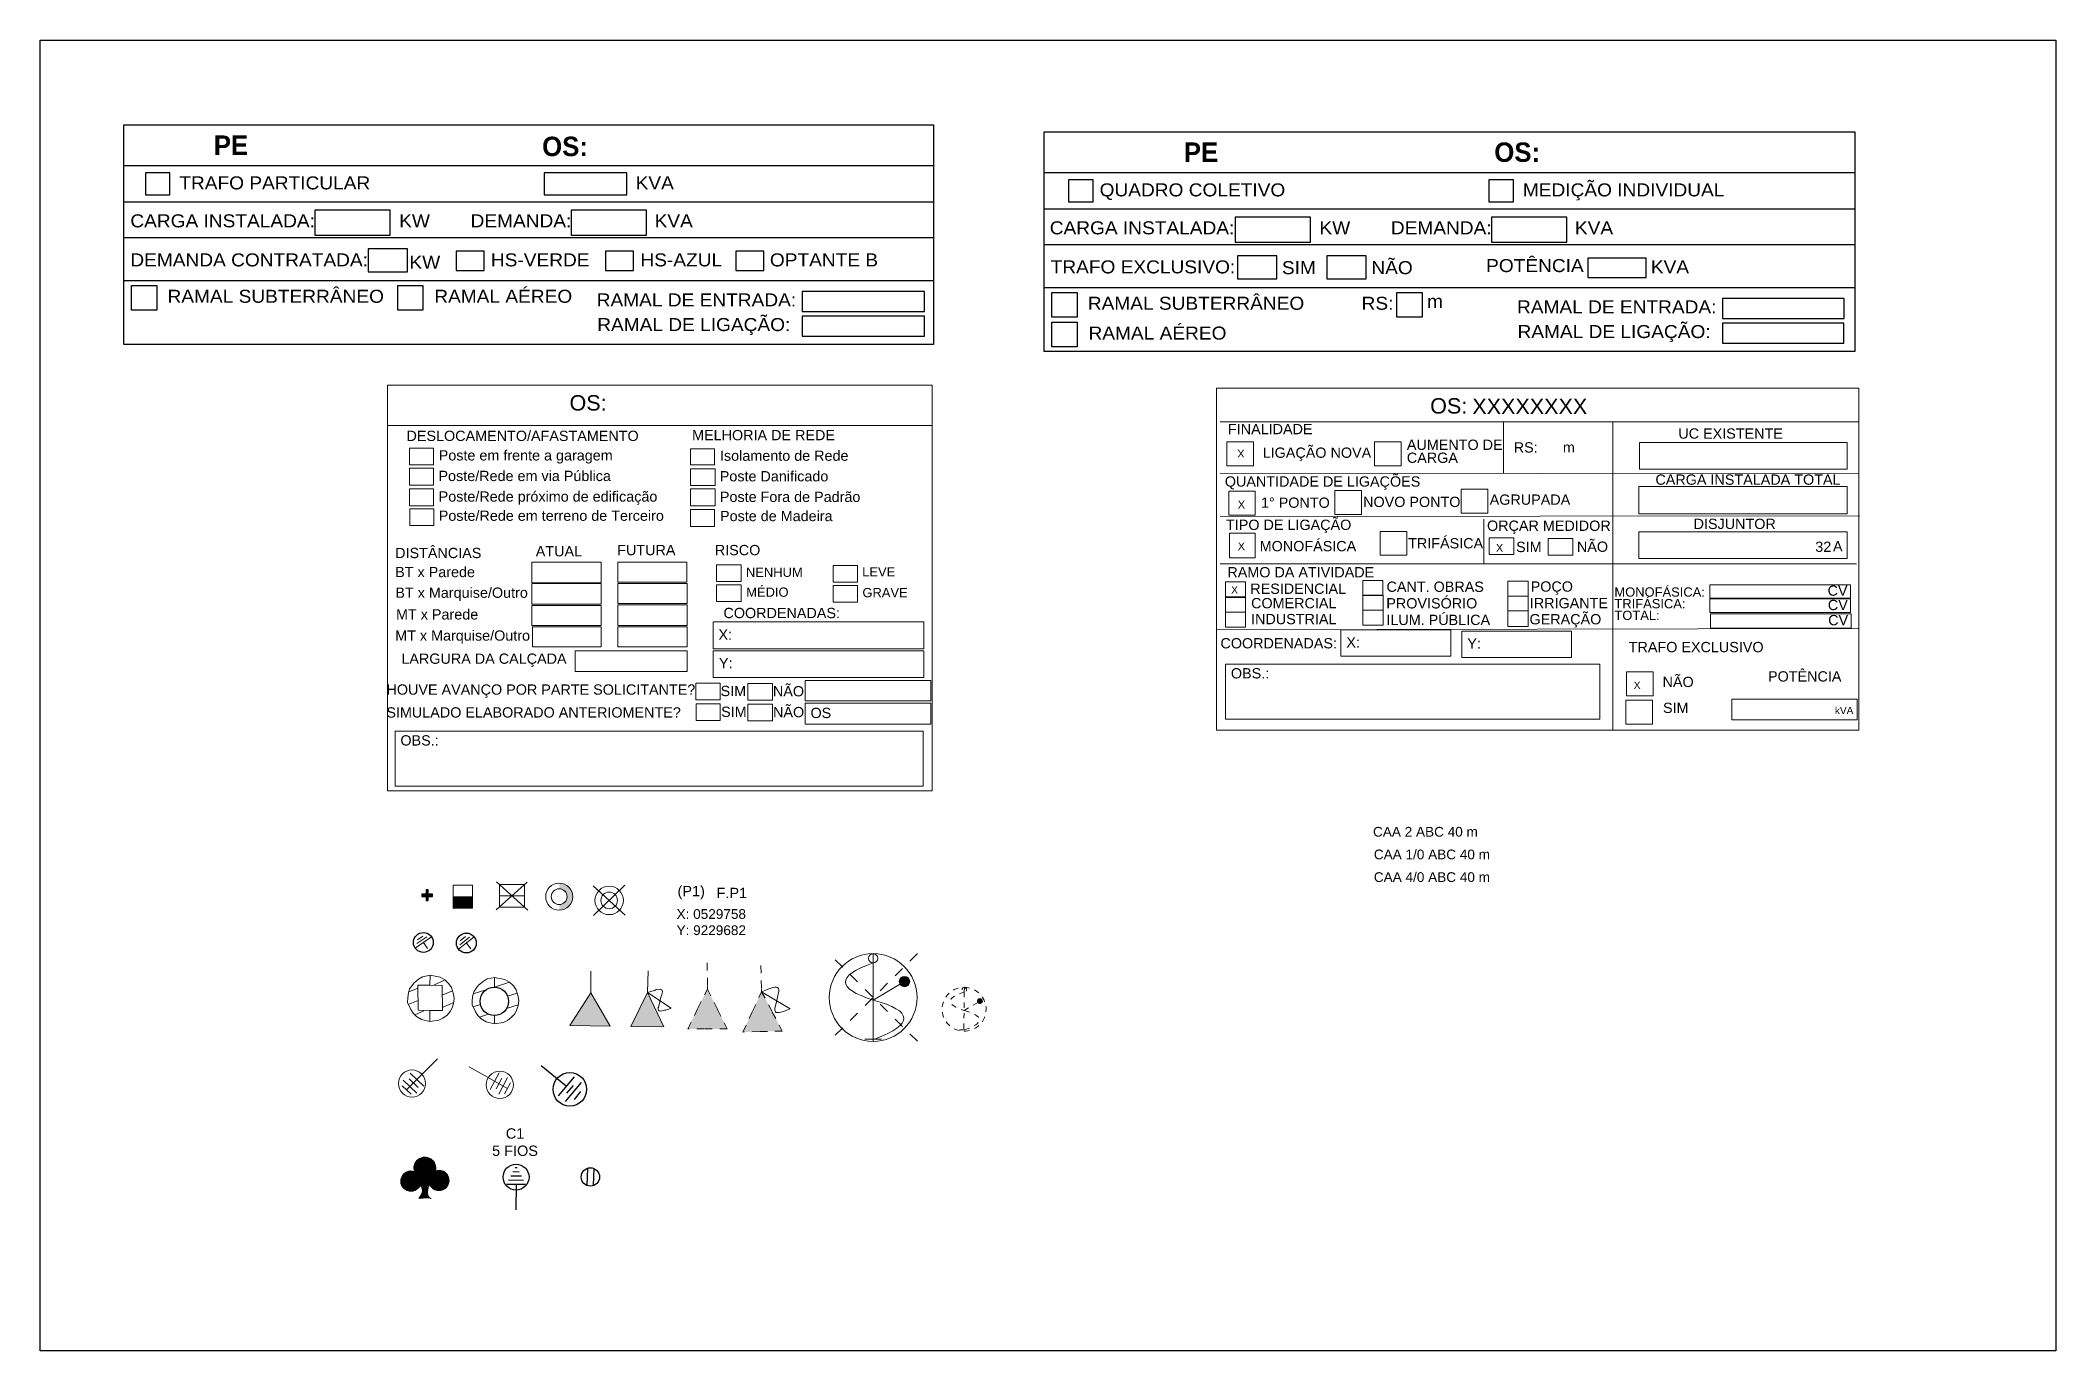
# Paper-space layout 'POSTES E EQUIPAMENTOS' of a CAD drawing. Extents: x -36 to 655, y -34 to 219.
# Drawn here: x 343.6 to 654.8, y 16.8 to 219.1 of the extents above; entities that cross this region are included whole.
import ezdxf
from ezdxf.enums import TextEntityAlignment as Align

# ---------------------------------------------------------------- set-up
doc = ezdxf.new("R2010")
doc.units = 0
doc.header["$MEASUREMENT"] = 0
doc.linetypes.add('TRACEJADA', pattern=[3.45, 1.15, -1.15, 1.15])
doc.layers.get('0').update_dxf_attribs({"linetype": 'CONTINUOUS'})
for name, color, linetype in [('01_LV', 1, 'CONTINUOUS'), ('01_RETENS', 7, 'CONTINUOUS'), ('01_RETENS_LV', 7, 'CONTINUOUS'), ('Arvores', 3, 'CONTINUOUS'), ('COR_000000', 250, 'CONTINUOUS'), ('DISTANCIAS - SOLICITANTE', 7, 'CONTINUOUS'), ('EO_WIRE_SEGMENT_INST', 7, 'CONTINUOUS'), ('FORMATO', 7, 'CONTINUOUS'), ('PARA-RAIOS', 7, 'CONTINUOUS'), ('Textos', 7, 'CONTINUOUS'), ('TRAFO', 7, 'CONTINUOUS')]:
    doc.layers.add(name, color=color, linetype=linetype)
doc.styles.get("Standard").update_dxf_attribs({"font": 'arial.ttf'})
doc.styles.add('textstyle3', font='arial.ttf')

psp = doc.layouts.new('POSTES E EQUIPAMENTOS')

# ---------------------------------------------------------------- texts
at = {"color": 7, "insert": (441.89, 84.95), "char_height": 1.5, "attachment_point": 1}
psp.add_mtext('X: 0529758\\PY: 9229682', dxfattribs=at)
at = {"layer": '01_LV', "color": 7}
psp.add_text('CAA 4/0 ABC 40 m', height=1.5, dxfattribs=at).set_placement((558.52, 89.9), align=Align.MIDDLE_CENTER)
at = {"layer": '01_RETENS', "color": 7}
psp.add_text('CAA 2 ABC 40 m', height=1.5, dxfattribs=at).set_placement((557.52, 96.9), align=Align.MIDDLE_CENTER)
at = {"layer": '01_RETENS_LV', "color": 7}
psp.add_text('CAA 1/0 ABC 40 m', height=1.5, dxfattribs=at).set_placement((558.52, 93.4), align=Align.MIDDLE_CENTER)
at = {"layer": 'FORMATO', "color": 3, "insert": (442.04, 88.55), "char_height": 1.6, "width": 42.9914, "attachment_point": 1}
psp.add_mtext('(P1)', dxfattribs=at)
at = {"layer": 'FORMATO', "color": 5, "insert": (448.06, 88.25), "char_height": 1.6, "width": 42.9914, "attachment_point": 1}
psp.add_mtext('F.P1', dxfattribs=at)
at = {"layer": 'FORMATO', "color": 251, "insert": (395.45, 51.11), "char_height": 1.6, "width": 42.9914, "attachment_point": 1}
psp.add_mtext('\\pxqc;C1\\P5 FIOS', dxfattribs=at)

# ---------------------------------------------------------------- blocks, each defined once
blk = doc.blocks.new('QUADRO_DESLOCAMENTO')
at = {"color": 7, "linetype": 'Continuous', "ltscale": 5, "true_color": 0xffffff}
blk.add_wipeout([(0, 0), (0, 62.61), (84.11, 62.61), (84.11, 0)], dxfattribs=at).dxf.layer = 'DISTANCIAS - SOLICITANTE'
at = {"color": 7, "lineweight": 20, "flags": 128}
for points in [[(0, 62.61), (0, 0), (84.11, 0), (84.11, 62.61), (0, 62.61)], [(0, 56.41), (84.01, 56.41)], [(3.4, 50.31), (3.4, 52.91), (7.1, 52.91), (7.1, 50.31), (3.4, 50.31)], [(3.4, 47.21), (3.4, 49.81), (7.1, 49.81), (7.1, 47.21), (3.4, 47.21)], [(46.81, 50.31), (46.81, 52.81), (50.51, 52.81), (50.51, 50.31), (46.81, 50.31)], [(46.81, 47.11), (46.81, 49.71), (50.61, 49.71), (50.61, 47.11), (46.81, 47.11)], [(3.4, 44.01), (3.4, 46.61), (7.1, 46.61), (7.1, 44.01), (3.4, 44.01)], [(46.81, 44.01), (46.81, 46.61), (50.61, 46.61), (50.61, 44.01), (46.81, 44.01)], [(3.46, 40.95), (3.46, 43.55), (7.16, 43.55), (7.16, 40.95), (3.46, 40.95)], [(46.81, 40.81), (46.81, 43.41), (50.51, 43.41), (50.51, 40.81), (46.81, 40.81)], [(22.3, 32.1), (22.3, 35.3), (33, 35.3), (33, 32.1), (22.3, 32.1)], [(35.6, 32.2), (35.6, 35.3), (46.21, 35.3), (46.21, 32.2), (35.6, 32.2)], [(50.81, 32.3), (50.81, 34.9), (54.61, 34.9), (54.61, 32.3), (50.81, 32.3)], [(68.81, 32.2), (68.81, 34.8), (72.61, 34.8), (72.61, 32.2), (68.81, 32.2)], [(22.3, 28.8), (22.3, 32), (33, 32), (33, 28.8), (22.3, 28.8)], [(35.6, 28.9), (35.6, 32), (46.31, 32), (46.31, 28.9), (35.6, 28.9)], [(50.81, 29.2), (50.81, 31.8), (54.61, 31.8), (54.61, 29.2), (50.81, 29.2)], [(68.81, 29.1), (68.81, 31.7), (72.61, 31.7), (72.61, 29.1), (68.81, 29.1)], [(22.3, 25.5), (22.3, 28.6), (33, 28.6), (33, 25.5), (22.3, 25.5)], [(35.6, 25.5), (35.6, 28.7), (46.31, 28.7), (46.31, 25.5), (35.6, 25.5)], [(22.4, 22.2), (22.4, 25.3), (33, 25.3), (33, 22.2), (22.4, 22.2)], [(35.6, 22.2), (35.6, 25.3), (46.31, 25.3), (46.31, 22.2), (35.6, 22.2)], [(50.31, 21.9), (50.31, 26.1), (82.81, 26.1), (82.81, 21.9), (50.31, 21.9)], [(29, 18.4), (29, 21.6), (46.31, 21.6), (46.31, 18.4), (29, 18.4)], [(50.31, 17.5), (50.31, 21.6), (82.81, 21.6), (82.81, 17.5), (50.31, 17.5)], [(47.6, 14.02), (47.6, 16.62), (51.4, 16.62), (51.4, 14.02), (47.6, 14.02)], [(55.65, 13.98), (55.65, 16.58), (59.45, 16.58), (59.45, 13.98), (55.65, 13.98)], [(64.52, 13.9), (64.52, 17), (83.92, 17), (83.92, 13.9), (64.52, 13.9)], [(47.7, 10.82), (47.7, 13.42), (51.4, 13.42), (51.4, 10.82), (47.7, 10.82)], [(55.65, 10.78), (55.65, 13.38), (59.45, 13.38), (59.45, 10.78), (55.65, 10.78)], [(64.52, 10.3), (64.52, 13.5), (83.92, 13.5), (83.92, 10.3), (64.52, 10.3)], [(1.2, 0.7), (1.2, 9.2), (82.71, 9.2), (82.71, 0.7), (1.2, 0.7)]]:
    blk.add_lwpolyline(points, dxfattribs=at)
at = {"color": 7, "style": 'textstyle3'}
for s, height, p in [('OS:', 2.381, (28.12, 58.71)), ('DESLOCAMENTO/AFASTAMENTO ', 1.5875, (2.95, 54.01)), ('MELHORIA DE REDE', 1.5875, (47.05, 54.12)), ('Poste em frente a garagem', 1.5875, (7.92, 51)), ('Isolamento de Rede', 1.5875, (51.35, 50.95)), ('Poste/Rede em via Pública', 1.5875, (7.89, 47.82)), ('Poste Danificado', 1.5875, (51.32, 47.77)), ('Poste/Rede próximo de edificação', 1.5875, (7.91, 44.64)), ('Poste Fora de Padrão', 1.5875, (51.34, 44.59)), ('Poste/Rede em terreno de Terceiro', 1.5875, (7.93, 41.68)), ('Poste de Madeira', 1.5875, (51.36, 41.63)), ('DISTÂNCIAS ', 1.5875, (1.2, 35.92)), ('ATUAL', 1.587, (22.91, 36.19)), ('FUTURA', 1.587, (35.49, 36.37)), ('RISCO', 1.587, (50.56, 36.37)), ('BT x Parede ', 1.5875, (1.2, 32.98)), ('NENHUM', 1.429, (55.36, 33.02)), ('LEVE', 1.429, (73.31, 33.09)), ('BT x Marquise/Outro ', 1.5875, (1.23, 29.79)), ('MÉDIO ', 1.429, (55.4, 29.95)), ('GRAVE ', 1.429, (73.35, 29.88)), ('MT x Parede ', 1.5875, (1.33, 26.44)), ('COORDENADAS:', 1.5875, (51.89, 26.65)), ('X:', 1.587, (51.12, 23.32)), ('MT x Marquise/Outro', 1.5875, (1.2, 23.17)), ('LARGURA DA CALÇADA ', 1.5875, (2.16, 19.6)), ('Y:', 1.587, (51.2, 18.9)), ('HOUVE AVANÇO POR PARTE SOLICITANTE? ', 1.5875, (-0.14, 14.83)), ('SIM ', 1.587, (51.45, 14.61)), ('NÃO', 1.587, (59.53, 14.57)), ('SIMULADO ELABORADO ANTERIOMENTE? ', 1.5875, (-0.16, 11.3)), ('SIM', 1.587, (51.53, 11.4)), ('NÃO', 1.587, (59.55, 11.35)), ('OS', 1.587, (65.33, 11.22)), ('OBS.:', 1.587, (2.01, 6.98))]:
    blk.add_text(s, height=height, dxfattribs=at).set_placement(p)
at = {"color": 7, "linetype": 'Continuous', "ltscale": 5}
for tag, p, height in [('OS', (34.67, 58.62), 2.38), ('C_GAR', (4.22, 50.99), 1.62), ('C_ISO', (47.51, 50.86), 1.62), ('C_VIA', (4.32, 47.92), 1.62), ('C_DAN', (47.64, 47.67), 1.62), ('C_EDI', (4.32, 44.76), 1.62), ('C_FOR', (47.48, 44.59), 1.62), ('C_TER', (4.32, 41.59), 1.62), ('C_MAD', (47.54, 41.4), 1.62), ('D_BTA', (22.83, 32.85), 1.59), ('D_BTF', (35.85, 32.94), 1.59), ('R_NEN', (51.87, 32.77), 1.62), ('R_LEV', (69.83, 32.73), 1.62), ('D_BMA', (22.97, 29.74), 1.59), ('D_BMF', (35.8, 30.01), 1.59), ('R_MED', (51.87, 29.7), 1.62), ('R_GRA', (69.92, 29.56), 1.62), ('D_MTF', (35.85, 26.67), 1.59), ('D_MTA', (23.02, 26.4), 1.59), ('D_MMA', (23.02, 23.15), 1.59), ('D_MMF', (36.12, 23.24), 1.59), ('CX', (53.9, 23.11), 1.59), ('D_LAR', (31.27, 19.42), 1.59), ('CY', (53.9, 18.77), 1.59), ('A_SIM', (48.62, 14.58), 1.62), ('A_NAO', (56.91, 14.55), 1.62), ('S_SIM', (48.65, 11.32), 1.62), ('S_NAO', (56.79, 11.32), 1.62), ('S_OS', (69.08, 11.22), 1.59), ('OBS', (8.68, 6.84), 1.59)]:
    blk.add_attdef(tag, p, '', height=height, dxfattribs=at)
blk = doc.blocks.new('QUADRO_LIGACAO_NOVA')
at = {"color": 7, "linetype": 'Continuous', "true_color": 0xffffff}
blk.add_wipeout([(0, 52.81), (99.21, 52.81), (99.21, 0), (0, 0)], dxfattribs=at)
at = {"color": 7, "lineweight": 20, "flags": 128}
for points in [[(0, 0), (0, 52.81), (99.21, 52.81), (99.21, 0), (0, 0)], [(0.6, 47.61), (99.11, 47.61)], [(44.31, 47.61), (44.31, 39.7)], [(61.21, 47.61), (61.21, 0.1)], [(1.6, 40.81), (1.6, 44.51), (5.7, 44.51), (5.7, 40.81), (1.6, 40.81)], [(24.4, 40.81), (24.4, 44.51), (28.5, 44.51), (28.5, 40.81), (24.4, 40.81)], [(65.31, 40.31), (65.31, 44.41), (97.41, 44.41), (97.41, 40.31), (65.31, 40.31)], [(0.6, 39.7), (99.21, 39.6)], [(65.21, 33.4), (65.21, 37.6), (97.41, 37.6), (97.41, 33.4), (65.21, 33.4)], [(1.9, 33.2), (1.9, 36.9), (6, 36.9), (6, 33.2), (1.9, 33.2)], [(18.3, 33.3), (18.3, 37), (22.4, 37), (22.4, 33.3), (18.3, 33.3)], [(37.8, 33.5), (37.8, 37.2), (41.91, 37.2), (41.91, 33.5), (37.8, 33.5)], [(0.6, 33), (99.31, 33.1)], [(41.31, 32.6), (41.31, 25.7)], [(2, 26.6), (2, 30.4), (6, 30.4), (6, 26.6), (2, 26.6)], [(25.29, 26.99), (25.29, 30.69), (29.39, 30.69), (29.39, 26.99), (25.29, 26.99)], [(42.11, 27.1), (42.11, 29.7), (45.91, 29.7), (45.91, 27.1), (42.11, 27.1)], [(51.21, 27), (51.21, 29.6), (55.01, 29.6), (55.01, 27), (51.21, 27)], [(65.21, 26.5), (65.21, 30.6), (97.41, 30.6), (97.41, 26.5), (65.21, 26.5)], [(98.81, 25.7), (0.6, 25.7)], [(1.4, 20.5), (1.4, 22.9), (4.5, 22.9), (4.5, 20.5), (1.4, 20.5)], [(22.6, 20.8), (22.6, 23.1), (25.7, 23.1), (25.7, 20.8), (22.6, 20.8)], [(45.01, 20.7), (45.01, 23), (48.11, 23), (48.11, 20.7), (45.01, 20.7)], [(76.2, 20.36), (76.2, 22.46), (97.9, 22.46), (97.9, 20.36), (76.2, 20.36)], [(1.4, 18.2), (1.4, 20.6), (4.5, 20.6), (4.5, 18.2), (1.4, 18.2)], [(22.62, 18.53), (22.62, 20.83), (25.72, 20.83), (25.72, 18.53), (22.62, 18.53)], [(45.01, 18.4), (45.01, 20.7), (48.11, 20.7), (48.11, 18.4), (45.01, 18.4)], [(76.2, 18.16), (76.2, 20.26), (97.9, 20.26), (97.9, 18.16), (76.2, 18.16)], [(99.11, 15.7), (0, 15.5)], [(1.4, 15.9), (1.4, 18.2), (4.5, 18.2), (4.5, 15.9), (1.4, 15.9)], [(22.62, 16.23), (22.62, 18.53), (25.72, 18.53), (25.72, 16.23), (22.62, 16.23)], [(45.01, 16), (45.01, 18.4), (48.11, 18.4), (48.11, 16), (45.01, 16)], [(76.3, 15.76), (76.3, 17.96), (98, 17.96), (98, 15.76), (76.3, 15.76)], [(19.2, 11.4), (19.2, 15.5), (36.2, 15.5), (36.2, 11.4), (19.2, 11.4)], [(37.9, 11.2), (37.9, 15.3), (54.81, 15.3), (54.81, 11.2), (37.9, 11.2)], [(1.4, 1.7), (1.4, 10.2), (59.21, 10.2), (59.21, 1.7), (1.4, 1.7)], [(63.31, 5.3), (63.31, 9), (67.41, 9), (67.41, 5.3), (63.31, 5.3)], [(63.21, 0.9), (63.21, 4.6), (67.31, 4.6), (67.31, 0.9), (63.21, 0.9)], [(79.6, 1.6), (79.6, 4.8), (98.91, 4.8), (98.91, 1.6), (79.6, 1.6)]]:
    blk.add_lwpolyline(points, dxfattribs=at)
at = {"color": 7, "style": 'textstyle3'}
for s, height, p in [('OS:', 2.381, (33, 48.88)), ('FINALIDADE', 1.587, (1.78, 45.69)), ('LIGAÇÃO NOVA', 1.5875, (7.14, 42.05)), ('AUMENTO DE ', 1.5875, (29.4, 43.27)), ('RS:', 1.587, (45.9, 42.87)), ('m', 1.59, (53.49, 42.88)), ('UC EXISTENTE ', 1.5875, (71.32, 45.01)), ('CARGA ', 1.587, (29.4, 41.27)), ('QUANTIDADE DE LIGAÇÕES', 1.5875, (1.29, 37.6)), ('CARGA INSTALADA TOTAL', 1.5875, (67.78, 37.89)), ('1° PONTO', 1.587, (6.88, 34.33)), ('NOVO PONTO', 1.587, (22.65, 34.45)), ('AGRUPADA ', 1.587, (42.19, 34.8)), ('TIPO DE LIGAÇÃO', 1.5875, (1.48, 30.91)), ('ORÇAR MEDIDOR', 1.5875, (41.78, 30.77)), ('DISJUNTOR ', 1.587, (73.68, 31.06)), ('MONOFÁSICA', 1.587, (6.68, 27.62)), ('TRIFÁSICA', 1.587, (29.6, 28.06)), ('SIM ', 1.587, (46.27, 27.49)), ('NÃO', 1.587, (55.66, 27.53)), ('A', 1.59, (95.2, 27.59)), ('RAMO DA ATIVIDADE', 1.5875, (1.69, 23.59)), ('RESIDENCIAL', 1.5875, (5.23, 21.04)), ('CANT. OBRAS', 1.5875, (26.26, 21.35)), ('POÇO', 1.587, (48.52, 21.38)), ('MONOFÁSICA:', 1.4287, (61.45, 20.61)), ('CV', 1.587, (94.37, 20.75)), ('COMERCIAL ', 1.587, (5.35, 18.81)), ('PROVISÓRIO ', 1.5875, (26.23, 18.79)), ('IRRIGANTE', 1.587, (48.39, 18.82)), ('TRIFÁSICA: ', 1.4287, (61.45, 18.81)), ('CV', 1.587, (94.41, 18.53)), ('INDUSTRIAL ', 1.5875, (5.35, 16.35)), ('ILUM. PÚBLICA', 1.5875, (26.24, 16.23)), ('GERAÇÃO', 1.587, (48.34, 16.33)), ('TOTAL: ', 1.429, (61.45, 17.01)), ('CV', 1.587, (94.46, 16.19)), ('COORDENADAS: ', 1.5875, (0.62, 12.62)), ('X: ', 1.587, (20.06, 12.75)), ('Y: ', 1.587, (38.74, 12.58)), ('TRAFO EXCLUSIVO', 1.5875, (63.66, 12.03)), ('OBS.:', 1.587, (2.23, 7.98)), ('POTÊNCIA ', 1.587, (85.17, 7.5)), ('NÃO', 1.587, (68.89, 6.65)), ('SIM', 1.587, (68.95, 2.65))]:
    blk.add_text(s, height=height, dxfattribs=at).set_placement(p)
at = {"color": 7, "linetype": 'Continuous', "ltscale": 5}
for tag, p, height in [('OS', (39.51, 48.81), 2.38), ('RS', (50.11, 42.91), 1.59), ('C_LN', (3.22, 42.1), 1.19), ('C_AC', (25.64, 41.84), 1.62), ('C_1P', (3.3, 34.22), 1.19), ('C_NP', (19.77, 34.27), 1.19), ('C_AG', (39.05, 34.51), 1.19), ('C_MO', (3.3, 27.78), 1.19), ('C_TR', (26.62, 27.92), 1.19), ('C_OMS', (43.17, 27.54), 1.19), ('C_OMN', (52.55, 27.54), 1.19), ('C_RE', (2.28, 21.09), 1.11), ('C_CO', (23.52, 21.32), 1.11), ('C_PO', (45.9, 21.12), 1.11), ('C_CM', (2.32, 18.73), 1.11), ('C_PR', (23.57, 19.19), 1.11), ('C_IR', (45.83, 19.02), 1.11), ('C_IN', (2.34, 16.69), 1.11), ('C_IL', (23.64, 16.87), 1.11), ('C_GE', (45.82, 16.67), 1.11), ('CX', (22.4, 12.74), 1.59), ('CY', (41.19, 12.52), 1.59), ('OBS', (8.98, 7.85), 1.59), ('C_TEN', (64.43, 6.37), 1.11), ('C_TES', (64.51, 2.25), 1.11)]:
    blk.add_attdef(tag, p, '', height=height, dxfattribs=at)
for tag, height, p in [('UC_EX', 1.59, (96.71, 41.49)), ('CARGA', 1.59, (96.31, 34.52)), ('DISJ', 1.59, (94.93, 27.52)), ('MONO_CV', 1.59, (94.3, 20.67)), ('TRIF_CV', 1.59, (94.3, 18.51)), ('TOT_CV', 1.59, (94.27, 16.17)), ('POTENCIA', 1.3, (98.34, 2.47))]:
    blk.add_attdef(tag, text='', height=height, dxfattribs=at).set_placement(p, align=Align.RIGHT)
blk = doc.blocks.new('QUADRO_MEDICAO')
at = {"color": 7, "linetype": 'Continuous', "ltscale": 5, "true_color": 0xffffff}
blk.add_wipeout([(0, 33.9), (125.19, 33.9), (125.19, 0), (0, 0)], dxfattribs=at)
at = {"color": 0}
for p, q in [((0, 27.66), (125.19, 27.66)), ((125.19, 22), (0, 22)), ((0, 16.53), (125.19, 16.53)), ((0, 9.89), (125.19, 9.89))]:
    blk.add_line(p, q, dxfattribs=at)
blk.add_lwpolyline([(0, 33.9), (125.19, 33.9), (125.19, 0), (0, 0)], close=True, dxfattribs=at)
at = {"layer": 'Textos'}
for points in [[(7.56, 26.51), (3.77, 26.51), (3.77, 23.13), (7.56, 23.13)], [(72.46, 26.51), (68.68, 26.51), (68.68, 23.13), (72.46, 23.13)], [(80.68, 20.74), (69.08, 20.74), (69.08, 16.9), (80.68, 16.9)], [(35.93, 14.75), (29.83, 14.75), (29.83, 11.22), (35.93, 11.22)], [(49.74, 14.75), (43.64, 14.75), (43.64, 11.22), (49.74, 11.22)], [(92.94, 14.39), (83.92, 14.39), (83.92, 11.44), (92.94, 11.44)], [(1.2, 9.13), (5.1, 9.13), (5.1, 5.3), (1.2, 5.3)], [(54.44, 9.13), (58.34, 9.13), (58.34, 5.3), (54.44, 5.3)], [(1.2, 4.54), (5.1, 4.54), (5.1, 0.7), (1.2, 0.7)]]:
    blk.add_lwpolyline(points, close=True, dxfattribs=at)
at = {"layer": 'Textos', "color": 7}
for points in [[(41.1, 20.74), (29.5, 20.74), (29.5, 16.9), (41.1, 16.9)], [(123.52, 8.16), (104.74, 8.16), (104.74, 5.1), (123.52, 5.1)], [(123.45, 4.37), (104.74, 4.37), (104.74, 1.3), (123.45, 1.3)]]:
    blk.add_lwpolyline(points, close=True, dxfattribs=at)
at = {"color": 1, "linetype": 'Continuous', "ltscale": 5}
for tag, p, height in [('PE', (27.69, 29.23), 3), ('OS', (76.9, 29.03), 3), ('CHK_QC', (4.38, 23.96), 2.05), ('CHK_MI', (69.39, 23.88), 2.05), ('CARGA', (30.27, 17.99), 2.01), ('DEMANDA', (70.11, 17.85), 2.01), ('CHK_TES', (31.18, 11.86), 2.05), ('CHK_TEN', (45.15, 12), 2.05), ('POTENCIA', (84.39, 12.1), 2.01), ('CHK_RS', (1.94, 6.15), 2.05), ('RS_M', (54.83, 6.28), 2.01), ('R_ENT', (105.35, 5.53), 1.9), ('CHK_RA', (1.94, 1.87), 2.05), ('R_LIG', (105.35, 1.95), 1.9)]:
    blk.add_attdef(tag, p, '', height=height, dxfattribs=at)
at = {"layer": 'FORMATO', "color": 0, "char_height": 3, "attachment_point": 1}
for s, insert, width in [('{\\fArial|b1|i0|c0|p34;\\C1;\\W0.95;PE}', (21.56, 32.28), 26.9016), ('{\\fArial|b1|i0|c0|p34;\\C1;\\W0.95;OS:}', (69.5, 32.28), 34.6457)]:
    blk.add_mtext(s, dxfattribs=dict(at, insert=insert, width=width))
at = {"layer": 'FORMATO', "color": 1, "char_height": 2.01, "attachment_point": 1}
for s, insert, width in [('{\\W1.05;QUADRO COLETIVO}', (8.56, 25.96), 29.3006), ('{\\W1.05;MEDIÇÃO INDIVIDUAL}', (73.91, 25.96), 31.9991), ('{\\W1.05;CARGA INSTALADA: }', (0.86, 20.1), 46.7869), ('{\\W1.05;KW}', (42.51, 20.1), 5.3925), ('{\\W1.05;DEMANDA: }', (53.53, 20.1), 27.3456), ('{\\W1.05;KVA}', (81.95, 20.1), 5.3925), ('{\\W1.05;TRAFO EXCLUSIVO:}', (1, 14.07), 28.6952), ('{\\W1.05;SIM}', (36.71, 13.95), 5.3925), ('{\\W1.05;NÃO}', (50.52, 13.95), 5.3925), ('{\\W1.05;POTÊNCIA  }', (68.24, 14.27), 24.0043), ('{\\W1.05;KVA}', (93.68, 14.07), 5.4562), ('{\\W1.05;RAMAL SUBTERRÂNEO}', (6.74, 8.45), 33.5143), ('{\\W1.05;RS:       }', (49.01, 8.45), 4.88), ('{\\W1.05;m}', (59.12, 8.75), 5.3925), ('{\\W1.05;RAMAL DE ENTRADA:}', (73.01, 7.89), 30.3302), ('{\\W1.05; RAMAL AÉREO}', (6.03, 3.85), 22.5398), ('{\\W1.05;RAMAL DE LIGAÇÃO:}', (73.09, 4.08), 30.3302)]:
    blk.add_mtext(s, dxfattribs=dict(at, insert=insert, width=width))
blk = doc.blocks.new('QUADRO_CONEXAO')
at = {"color": 7, "linetype": 'Continuous', "ltscale": 5, "true_color": 0xffffff}
blk.add_wipeout([(0, 33.9), (125.02, 33.9), (125.02, 0), (0, 0)], dxfattribs=at)
at = {"color": 0}
for p, q in [((0, 27.66), (125.02, 27.66)), ((125.02, 22), (0, 22)), ((0, 16.53), (125.02, 16.53)), ((0, 9.89), (125.02, 9.89))]:
    blk.add_line(p, q, dxfattribs=at)
blk.add_lwpolyline([(0, 33.9), (125.02, 33.9), (125.02, 0), (0, 0)], close=True, dxfattribs=at)
at = {"layer": 'Textos'}
for points in [[(7.1, 26.51), (3.32, 26.51), (3.32, 23.13), (7.1, 23.13)], [(77.68, 26.51), (64.91, 26.51), (64.91, 23.13), (77.68, 23.13)], [(41.1, 20.74), (29.5, 20.74), (29.5, 16.9), (41.1, 16.9)], [(80.68, 20.74), (69.08, 20.74), (69.08, 16.9), (80.68, 16.9)], [(43.81, 14.75), (37.71, 14.75), (37.71, 11.22), (43.81, 11.22)], [(55.61, 14.39), (51.3, 14.39), (51.3, 11.44), (55.61, 11.44)], [(78.7, 14.39), (74.39, 14.39), (74.39, 11.44), (78.7, 11.44)], [(98.81, 14.39), (94.5, 14.39), (94.5, 11.44), (98.81, 11.44)], [(1.2, 9.13), (5.1, 9.13), (5.1, 5.3), (1.2, 5.3)], [(42.28, 9.13), (46.18, 9.13), (46.18, 5.3), (42.28, 5.3)], [(123.64, 8.16), (104.74, 8.16), (104.74, 5.1), (123.64, 5.1)], [(123.64, 4.37), (104.74, 4.37), (104.74, 1.3), (123.64, 1.3)]]:
    blk.add_lwpolyline(points, close=True, dxfattribs=at)
at = {"color": 1, "linetype": 'Continuous', "ltscale": 5}
for tag, p, height in [('PE', (19.91, 29.27), 3), ('OS', (72.34, 29.01), 3), ('CHK_TRAFO', (4.49, 23.84), 2.05), ('TRAFO_KVA', (65.84, 23.92), 2.01), ('CARGA', (30.87, 17.93), 2.01), ('DEMANDA', (69.88, 17.79), 2.01), ('DEM_C', (38.53, 12.1), 2.01), ('CHK_V', (52.39, 11.91), 2.05), ('CHK_A', (75.48, 12.05), 2.05), ('CHK_B', (95.57, 12.05), 2.05), ('CHK_RS', (2.26, 6.18), 2.05), ('CHK_RA', (43.22, 6.22), 2.05), ('R_ENT', (105.67, 5.75), 1.9), ('R_LIG', (105.67, 2.03), 1.9)]:
    blk.add_attdef(tag, p, '', height=height, dxfattribs=at)
at = {"layer": 'FORMATO', "color": 1, "attachment_point": 1}
for s, insert, char_height, width in [('{\\fArial|b1|i0|c0|p34;\\W0.95;PE}', (13.88, 32.28), 3, 26.9016), ('{\\fArial|b1|i0|c0|p34;\\W0.95;OS:}', (64.58, 32.09), 3, 34.6457), ('{\\W1.05;TRAFO PARTICULAR}', (8.56, 25.96), 2.01, 42.8931), ('{\\W1.05;KVA}', (79.02, 25.96), 2.01, 42.8931), ('{\\W1.05;CARGA INSTALADA:}', (1, 20.1), 2.01, 46.7869), ('{\\W1.05;KW}', (42.51, 20.1), 2.01, 5.3925), ('{\\W1.05;DEMANDA:}', (53.53, 20.1), 2.01, 27.3456), ('{\\W1.05;KVA}', (81.95, 20.1), 2.01, 5.3925), ('{\\W1.05;DEMANDA CONTRATADA: }', (1, 14.07), 2.01, 42.803), ('{\\W1.05;KW}', (44.1, 13.7), 2.01, 5.3925), ('{\\W1.05;HS-VERDE}', (56.67, 14.07), 2.01, 14.9071), ('{\\W1.05;HS-AZUL}', (79.76, 14.07), 2.01, 14.9071), ('{\\W1.05;OPTANTE B}', (99.75, 14.07), 2.01, 16.4316), ('{\\W1.05;RAMAL SUBTERRÂNEO}', (6.74, 8.45), 2.01, 33.5143), ('{\\W1.05; RAMAL AÉREO}', (47.11, 8.45), 2.01, 22.5398), ('{\\W1.05;RAMAL DE ENTRADA:}', (73.01, 7.89), 2.01, 30.3302), ('{\\W1.05;RAMAL DE LIGAÇÃO:}', (73.09, 4.08), 2.01, 30.3302)]:
    blk.add_mtext(s, dxfattribs=dict(at, insert=insert, char_height=char_height, width=width))
blk = doc.blocks.new('ATOS_FLY_TAP_LOCATION')
at = {"layer": 'COR_000000'}
h = blk.add_hatch(color=7, dxfattribs=at)
h.dxf.hatch_style = 1
h.paths.add_polyline_path([(-0.8, -0.18), (-0.8, 0.15), (0.82, 0.15), (0.82, -0.18)])
h = blk.add_hatch(color=7, dxfattribs=at)
h.dxf.hatch_style = 1
h.paths.add_polyline_path([(0.17, -0.82), (-0.15, -0.82), (-0.15, 0.8), (0.17, 0.8)])
at = {"layer": 'COR_000000', "color": 7, "linetype": 'Continuous'}
for points in [[(-0.8, -0.18), (0.82, -0.18), (0.82, 0.15), (-0.8, 0.15), (-0.8, -0.18)], [(0.17, -0.82), (0.17, 0.8), (-0.15, 0.8), (-0.15, -0.82), (0.17, -0.82)]]:
    blk.add_lwpolyline(points, dxfattribs=at)
blk = doc.blocks.new('TERRA3_MP')
at = {"color": 24, "lineweight": 0, "true_color": 0x993300}
for points in [[(0, 0), (-0.60325, -0.956027)], [(-1.901473, -0.134055), (0.694972, -1.774472)], [(-1.626306, -0.814916), (-0.038806, -1.816805)], [(-1.49225, -1.404055), (-0.627945, -1.950861)]]:
    blk.add_lwpolyline(points, dxfattribs=at)
at = {"color": 3}
blk.add_circle((-0.602455, -0.954766), 1.534677, dxfattribs=at)
blk = doc.blocks.new('TERRA3_I')
at = {"rotation": 247.0008305511809}
blk.add_blockref('TERRA3_MP', (-1.54, 1.83), dxfattribs=at)
blk = doc.blocks.new('Clipboard8027')
h = blk.add_hatch(color=7)
h.dxf.hatch_style = 2
h.paths.add_polyline_path([(3, 1.81), (3.01, 0.01), (0.01, 0), (0, 1.8)])
at = {"color": 7, "lineweight": 0}
for points in [[(3, 1.81), (3, 3.61), (0, 3.6), (0, 1.8)], [(3, 1.81), (3.01, 0.01), (0.01, 0), (0, 1.8)], [(3.01, 0.01), (3, 1.81), (0, 1.8), (0.01, 0)]]:
    blk.add_lwpolyline(points, close=True, dxfattribs=at)
blk = doc.blocks.new('POSTE_I')
at = {"color": 1}
blk.add_blockref('Clipboard8027', (-1.5, -1.8), dxfattribs=at)
blk = doc.blocks.new('Clipboard21233')
at = {"color": 1, "lineweight": 0, "true_color": 0xff0000}
for points in [[(0, 2.515306), (6.304138, 3.802945)], [(1.538111, 4.155722), (4.885972, 2.197806)], [(2.226027, 6.205361), (4.22275, 0)]]:
    blk.add_lwpolyline(points, dxfattribs=at)
blk.add_lwpolyline([(0.656166, 2.645833), (2.409472, 5.647972), (5.760861, 3.693583), (4.007555, 0.691445)], close=True, dxfattribs=at)
blk = doc.blocks.new('POSTE_R')
at = {"color": 1, "rotation": 30.01836699999999}
blk.add_blockref('Clipboard21233', (-1.18, -4.34), dxfattribs=at)
blk = doc.blocks.new('PRMT_INST')
at = {"layer": 'PARA-RAIOS', "color": 100, "lineweight": 0, "true_color": 0x00ff40}
for points in [[(-0.988698, 6.729342), (0.921378, 6.779585)], [(0, 0), (0.015917, 6.761003)], [(-1.49413, 4.443317), (1.420559, 4.525223)], [(-1.492047, 5.95678), (1.422643, 6.038684)], [(-0.990781, 5.21588), (0.919295, 5.266122)]]:
    blk.add_lwpolyline(points, dxfattribs=at)
blk.add_circle((0.086824, 5.45893), 2.100262, dxfattribs=at)
blk = doc.blocks.new('PRBT_I')
at = {"rotation": 240.3893009943851}
blk.add_blockref('PRMT_INST', (0.02, -2.21), dxfattribs=at)
blk = doc.blocks.new('TR INST.')
at = {"layer": 'TRAFO'}
h = blk.add_hatch(color=7, dxfattribs=at)
h.dxf.hatch_style = 2
h.paths.add_polyline_path([(47.11, 281.1), (44.11, 286.26), (50.36, 286.15)])
at = {"layer": 'TRAFO', "color": 7, "lineweight": 0}
blk.add_lwpolyline([(47.11, 281.1), (44.11, 286.26), (50.36, 286.15)], close=True, dxfattribs=at)
blk.add_lwpolyline([(47.1, 277.76), (47.11, 281.1)], dxfattribs=at)
blk = doc.blocks.new('TRAFO_I')
at = {"layer": 'TRAFO', "rotation": 180}
blk.add_blockref('TR INST.', (47.096149, 277.755364), dxfattribs=at)
blk = doc.blocks.new('TRAFO COM CH INST')
at = {"layer": 'TRAFO'}
h = blk.add_hatch(color=0, dxfattribs=at)
h.dxf.hatch_style = 2
h.paths.add_polyline_path([(0.11, 3.39), (-2.43, 8.69), (2.69, 8.64)])
at = {"layer": 'TRAFO', "color": 7, "lineweight": 0}
for points in [[(-3.56, 5.79), (-3.19, 5.97), (-2.9, 6.03), (-2.7, 6.08), (-2.51, 6.12), (-2.31, 6.16), (-2.12, 6.2), (-1.92, 6.24), (-1.7, 6.18), (-1.59, 6.11), (-1.54, 5.91), (-1.52, 5.81), (-1.6, 5.69), (-1.83, 4.83), (-1.98, 4.08), (-2.11, 3.75), (-2.15, 3.43), (-2.23, 3.31), (-2.21, 3.22), (-2.17, 3.02), (-2.05, 2.94), (-1.93, 2.87), (-1.73, 2.91), (-1.42, 2.87), (-1.22, 2.91), (-1.05, 3.05), (-0.85, 3.09), (-0.56, 3.15), (0.11, 3.39)], [(-3.56, 5.79), (0.11, 3.39)], [(0, 0), (0.11, 3.39)]]:
    blk.add_lwpolyline(points, dxfattribs=at)
blk.add_lwpolyline([(0.11, 3.39), (-2.43, 8.69), (2.69, 8.64)], close=True, dxfattribs=at)
blk = doc.blocks.new('TRAFO_CH_I')
at = {"layer": 'TRAFO', "rotation": 180}
blk.add_blockref('TRAFO COM CH INST', (0, 0), dxfattribs=at)
blk = doc.blocks.new('Clipboard10296')
h = blk.add_hatch(color=252)
h.dxf.hatch_style = 1
h.paths.add_polyline_path([(1.28, 10.17), (7.36, 10.18), (4.33, 4.03)])
at = {"color": 1, "linetype": 'TRACEJADA', "lineweight": 0}
blk.add_lwpolyline([(4.33, 4.03), (1.28, 10.17), (7.36, 10.18)], close=True, dxfattribs=at)
at = {"color": 1, "lineweight": 0}
for points in [[(0, 6.78), (4.33, 4.03)], [(0.03, 6.77), (0.48, 6.96), (0.75, 7.07), (1.05, 7.17), (1.26, 7.23), (1.44, 7.27), (1.7, 7.31), (1.96, 7.31), (2.14, 7.27), (2.28, 7.16), (2.36, 6.95), (2.35, 6.8), (2.33, 6.64), (2.08, 5.63), (1.85, 4.73), (1.77, 4.41), (1.69, 4.07), (1.65, 3.86), (1.66, 3.73), (1.72, 3.57), (1.85, 3.45), (2.01, 3.4), (2.25, 3.39), (2.54, 3.43), (2.76, 3.48), (2.99, 3.54), (3.21, 3.62), (3.59, 3.76), (4.33, 4.04)]]:
    blk.add_lwpolyline(points, dxfattribs=at)
at = {"color": 1, "linetype": 'TRACEJADA', "lineweight": 0}
blk.add_lwpolyline([(4.35, 0), (4.33, 4.03)], dxfattribs=at)
blk = doc.blocks.new('TRAFO_CH_R')
at = {"color": 1, "rotation": 181.3717941420807}
blk.add_blockref('Clipboard10296', (4.35, 0.1), dxfattribs=at)
blk = doc.blocks.new('Clipboard10274')
h = blk.add_hatch(color=252)
h.dxf.hatch_style = 1
h.paths.add_polyline_path([(0, 10.17), (6.08, 10.18), (3.05, 4.03)])
at = {"color": 1, "linetype": 'TRACEJADA', "lineweight": 0}
blk.add_lwpolyline([(3.05, 4.03), (0, 10.17), (6.08, 10.18)], close=True, dxfattribs=at)
blk.add_lwpolyline([(3.07, 0), (3.05, 4.03)], dxfattribs=at)
blk = doc.blocks.new('TRAFO_R')
at = {"color": 1, "rotation": 180}
blk.add_blockref('Clipboard10274', (3.08, 0.01), dxfattribs=at)
blk = doc.blocks.new('PARA RAIOS SUBSTITUINDO')
at = {"color": 8}
for p, q in [((-1.92, 6.391282), (1.92, 6.391282)), ((-0.78923, 7.214857), (0.78923, 7.214857)), ((-1.92, 5), (1.92, 5)), ((-0.78923, 5.727848), (0.78923, 5.727848)), ((0, 5), (0, 0))]:
    blk.add_line(p, q, dxfattribs=at)
blk.add_circle((0, 5.727848), 2.593177, dxfattribs=at)
blk = doc.blocks.new('PRMT_R')
at = {"rotation": 230.7039796288383}
blk.add_blockref('PARA RAIOS SUBSTITUINDO', (-0.06, 0.05), dxfattribs=at)
blk = doc.blocks.new('Clipboard6679')
h = blk.add_hatch(color=16)
edge = h.paths.add_edge_path()
edge.add_ellipse((2.588865, 3.237066), major_axis=(0, 0.807861), ratio=0.9563320019, start_angle=0, end_angle=360)
at = {"color": 16, "lineweight": 0, "true_color": 0x800000}
for points in [[(3.5402, 12.70996), (3.999976, 12.938455), (4.589115, 13.164232), (5.052109, 13.29811)], [(5.008921, 12.934927), (4.070532, 12.275232), (3.692605, 11.98055)], [(6.522337, 13.29476), (4.939785, 12.920061)], [(5.712907, 11.057382), (5.338701, 12.640051)], [(6.660063, 13.506427), (7.055032, 13.506427), (7.718254, 13.446455), (8.273129, 13.337828)], [(9.798246, 12.786208), (10.304115, 12.511594), (10.879143, 12.112955), (11.146898, 11.885983)], [(0.000586, 7.551763), (0.017115, 7.724399), (0.147643, 8.387621), (0.352254, 9.047316), (0.386013, 9.126671)], [(1.142015, 10.561312), (1.361198, 10.874705), (1.816282, 11.403871), (2.211943, 11.780028)], [(2.46164, 10.91998), (2.080865, 10.528982), (1.696337, 10.02451), (1.488388, 9.629709)], [(1.800615, 8.172584), (1.862143, 8.112455), (2.310171, 7.847871), (2.899309, 7.625621), (3.277728, 7.530098)], [(4.879148, 7.258334), (5.499282, 7.195232), (6.500708, 7.139598)], [(6.642282, 7.131732), (5.469575, 6.004954)], [(6.461319, 7.892045), (6.087113, 9.474714)], [(7.630949, 7.035842), (6.642282, 7.131732)], [(7.209731, 4.726708), (6.835525, 6.309377)], [(10.752799, 6.211322), (10.618087, 6.299177), (10.081865, 6.53201), (9.415115, 6.733094), (9.234538, 6.770814)], [(12.24806, 10.695745), (12.300837, 10.62776), (12.653615, 10.066844), (12.946421, 9.488288), (13.028433, 9.274286)], [(13.45176, 7.708313), (13.510865, 7.092927), (13.510865, 6.447344), (13.476315, 6.08649)], [(0.388682, 4.355806), (0.292282, 4.605844), (0.126476, 5.191455), (0.013587, 5.787649), (0, 5.929911)], [(2.217828, 1.707096), (2.052643, 1.847121), (1.579921, 2.344538), (1.163643, 2.88076), (1.139673, 2.918495)], [(4.296868, 4.878176), (3.124162, 3.751398)], [(5.063432, 0.197484), (4.419782, 0.393677), (3.777726, 0.661788), (3.551306, 0.784702)], [(8.286226, 0.174955), (7.686504, 0.062066), (7.058559, 0.002094), (6.673316, 0)], [(8.286226, 0.174955), (8.021643, 0.164371), (7.750004, 0.263149), (7.541865, 0.460705), (7.432504, 0.704121), (7.418393, 0.972232), (7.503885, 1.207336)], [(7.958143, 1.561371), (7.583937, 3.14404)], [(7.958143, 1.561371), (8.850671, 2.157566), (9.29428, 2.487694)], [(8.783919, 1.10226), (8.815393, 1.032205), (8.829504, 0.764094), (8.730726, 0.495982), (8.529643, 0.284316), (8.286226, 0.174955)], [(8.538252, 0.245884), (8.286226, 0.174955)], [(11.347807, 1.817653), (11.147254, 1.628399), (10.611032, 1.212121), (10.046587, 0.859344)], [(10.529901, 3.541928), (10.738032, 3.748594), (11.111976, 4.21426), (11.351865, 4.644649), (11.418634, 4.878341)], [(13.12498, 4.503045), (13.112226, 4.461205), (12.840587, 3.819149), (12.501921, 3.205316), (12.39689, 3.053811)]]:
    blk.add_lwpolyline(points, dxfattribs=at)
at = {"color": 7, "lineweight": 0}
for points in [[(2.775837, 2.439788), (2.486559, 2.429205), (2.186698, 2.545621), (1.953865, 2.778455), (1.833921, 3.057149), (1.816282, 3.364066), (1.839774, 3.435353)], [(3.094226, 3.823728), (3.220337, 3.695677), (3.343809, 3.416982), (3.361448, 3.110066), (3.255615, 2.799621), (3.040421, 2.559732), (2.872762, 2.483727)], [(8.286226, 0.174955), (7.936976, 1.656621)]]:
    blk.add_lwpolyline(points, dxfattribs=at)
at = {"color": 140, "lineweight": 0, "true_color": 0x00c9ff}
blk.add_lwpolyline([(7.647698, 2.866649), (8.046337, 1.205066)], dxfattribs=at)
blk = doc.blocks.new('CHAVE_I')
at = {"color": 1, "xscale": 0.5, "yscale": 0.5, "zscale": 0.5, "rotation": 166.002328269855}
blk.add_blockref('Clipboard6679', (4.05, -0.57), dxfattribs=at)
blk = doc.blocks.new('Clipboard21635')
h = blk.add_hatch(color=16)
edge = h.paths.add_edge_path()
edge.add_arc((13.390391, 7.81932), 0.799042, 0, 360)
at = {"color": 16, "lineweight": 0, "true_color": 0x800000}
for points in [[(8.4154, 16.259798), (8.447949, 17.885778)], [(12.118627, 13.30325), (3.369739, 4.949472)], [(12.118627, 13.30325), (11.155544, 13.768917), (10.284183, 14.139334), (9.508072, 14.4145), (8.827211, 14.594417), (8.238072, 14.682611), (7.744183, 14.672028), (7.345544, 14.566195), (7.038627, 14.368639), (6.826961, 14.072306), (6.710544, 13.68425), (6.68585, 13.200945), (6.756405, 12.618861), (6.922211, 11.945056), (7.179739, 11.176), (7.532516, 10.311695), (7.980544, 9.352139)], [(8.350301, 13.007839), (8.38285, 14.633818)], [(1.625728, 9.781701), (0, 9.82501)], [(4.877186, 9.695083), (3.251457, 9.738392)], [(3.7966, 5.005917), (4.840822, 4.529667), (5.782739, 4.152195), (6.618822, 3.8735), (7.3526, 3.697111), (7.980544, 3.6195), (8.502655, 3.640667), (8.922461, 3.764139), (9.236433, 3.986389), (9.444572, 4.307417), (9.550405, 4.727222), (9.550405, 5.249334), (9.444572, 5.870222), (9.236433, 6.589889), (8.922461, 7.411861), (8.502655, 8.329084), (7.980544, 9.352139)], [(8.128644, 9.608465), (6.502915, 9.651774)], [(7.980544, 9.352139), (13.388627, 7.821084)], [(8.285202, 9.755879), (8.317751, 11.381859)], [(11.380101, 9.521847), (9.754372, 9.565156)], [(14.631559, 9.435229), (13.00583, 9.478538)], [(17.883016, 9.348611), (16.257288, 9.39192)], [(8.220103, 6.503919), (8.252653, 8.129899)], [(2.720627, 6.131278), (4.516266, 4.247445)], [(8.155004, 3.25196), (8.187554, 4.87794)], [(8.089905, 0), (8.122455, 1.62598)]]:
    blk.add_lwpolyline(points, dxfattribs=at)
at = {"color": 7, "lineweight": 0}
blk.add_lwpolyline([(13.148739, 14.2875), (10.947405, 12.184945)], dxfattribs=at)
at = {"color": 5, "lineweight": 0, "true_color": 0x0000ff}
blk.add_lwpolyline([(8.446014, 9.792804), (7.270661, 8.668786)], dxfattribs=at)
at = {"color": 16, "lineweight": 0, "true_color": 0x800000}
for centre, radius in [((8.259239, 9.616722), 6.773333), ((12.633683, 13.793611), 0.712611)]:
    blk.add_circle(centre, radius, dxfattribs=at)
at = {"color": 7, "lineweight": 0}
blk.add_circle((13.390391, 7.81932), 0.799042, dxfattribs=at)
blk = doc.blocks.new('CHAVE_R')
at = {"color": 1, "rotation": 46.35270070986371}
blk.add_blockref('Clipboard21635', (1.26, -18.68), dxfattribs=at)
blk = doc.blocks.new('Terra cerca')
at = {"color": 251}
for p, q in [((-0.095379, 6.370052), (0.188096, 6.367989)), ((-1.462144, 3.814554), (1.517516, 3.792866)), ((-1.120453, 4.453429), (1.185161, 4.436647)), ((-0.778762, 5.092303), (0.852806, 5.080427)), ((-0.43707, 5.731178), (0.520451, 5.724208)), ((0.027686, 3.80371), (-0.001094, -0.150262))]:
    blk.add_line(p, q, dxfattribs=at)
blk.add_circle((0.035552, 4.884428), 2, dxfattribs=at)
blk = doc.blocks.new('seccionamento cerca')
at = {"color": 251, "linetype": 'Continuous'}
for p, q in [((-0.44, 1.33), (-0.54, -1.29)), ((0.54, 1.29), (0.44, -1.33))]:
    blk.add_line(p, q, dxfattribs=at)
at = {"color": 251}
blk.add_circle((0, 0), 1.42, dxfattribs=at)
blk = doc.blocks.new('PODA')
at = {"lineweight": 9}
h = blk.add_hatch(color=84, dxfattribs=at)
h.paths.add_polyline_path([(-0.69, 4.14, -1.34654), (2.55, 4.25, -0.100065), (2.25, 3.65, 1.239189), (1.91, 3.32, -0.313962), (-0.03, 3.28, 0.558203), (-0.35, 3.56, -0.101604)])
h.paths.add_polyline_path([(0.97, 3.67, 1), (0.47, 3.67, 1)], flags=16)
h.paths.add_polyline_path([(1.78, 4.72, 1), (1.29, 4.72, 1)], flags=16)
h.paths.add_polyline_path([(0.77, 4.91, 1), (0.28, 4.91, 1)], flags=16)
h = blk.add_hatch(color=84, dxfattribs=at)
h.paths.add_polyline_path([(0.21, 2.08, -2.354899), (-0.69, 4.14, -0.000716), (-0.69, 4.15, -0.425808), (0.22, 2.07)])
h.paths.add_polyline_path([(-0.83, 2.57, 1), (-1.32, 2.57, 1)], flags=16)
h.paths.add_polyline_path([(-0.03, 3.32, 1), (-0.52, 3.32, 1)], flags=16)
for color, points in [(1, [(-0.03, 3.32, 1), (-0.52, 3.32, 1)]), (1, [(0.77, 4.91, 1), (0.28, 4.91, 1)]), (1, [(0.97, 3.67, 1), (0.47, 3.67, 1)]), (1, [(1.78, 4.72, 1), (1.29, 4.72, 1)]), (1, [(2.29, 3.52, 1), (1.8, 3.52, 1)]), (1, [(-0.83, 2.57, 1), (-1.32, 2.57, 1)]), (29, [(0.88, 1.74), (1.11, 1.77), (1.31, 1.84), (1.49, 1.98), (1.64, 2.18), (1.42, 1.59), (1.39, 1.51), (1.33, 1.08), (1.32, 0.99), (1.32, 0.98), (1.33, 0.96), (1.35, 0.64), (1.43, 0.37), (1.51, 0.22), (1.66, 0.06), (1.66, 0.06), (1.66, 0.06), (1.66, 0.06), (1.91, -0.02), (1.33, 0.03), (1.13, -0.01), (0.82, 0), (0.45, -0.03), (0.26, -0.07), (0.1, -0.03), (0, 0), (0.41, 0.65), (0.41, 0.65), (0.41, 0.66), (0.51, 0.94), (0.54, 1.1), (0.53, 1.34), (0.53, 1.34), (0.53, 1.35), (0.47, 1.53), (0.36, 1.81), (0.22, 2.07), (0.47, 1.84), (0.66, 1.77)]), (1, [(1.59, 2.61, 1), (1.1, 2.61, 1)]), (1, [(3.25, 2.69, 1), (2.76, 2.69, 1)])]:
    blk.add_hatch(color=color, dxfattribs=at).paths.add_polyline_path(points)
h = blk.add_hatch(color=84, dxfattribs=at)
h.paths.add_polyline_path([(1.73, 2.58, 1), (0.05, 2.58, 1)])
h.paths.add_polyline_path([(1.59, 2.61, 1), (1.1, 2.61, 1)], flags=16)
h = blk.add_hatch(color=84, dxfattribs=at)
h.paths.add_polyline_path([(2.55, 4.25, -2.352027), (1.64, 2.18), (1.64, 2.18, -0.049544), (1.55, 2.48, 0.343958), (1.52, 2.78, -0.315039), (2.55, 4.26, -0.000674)])
h.paths.add_polyline_path([(3.25, 2.69, 1), (2.76, 2.69, 1)], flags=16)
h.paths.add_polyline_path([(2.29, 3.52, 1), (1.8, 3.52, 1)], flags=16)
at = {"color": 1, "lineweight": 9}
for centre in [(-0.27, 3.32), (0.53, 4.91), (0.72, 3.67), (1.54, 4.72), (2.04, 3.52), (-1.08, 2.57), (1.34, 2.61), (3.01, 2.69)]:
    blk.add_circle(centre, 0.247, dxfattribs=at)
at = {"color": 3, "lineweight": 9}
for centre, radius, start, end in [((0.91, 4.69), 1.69, 344.8624, 198.7304), ((-1.24, 2.67), 1.57, 69.6652, 337.6318), ((3.09, 2.78), 1.57, 202.3682, 110.3348)]:
    blk.add_arc(centre, radius, start, end, dxfattribs=at)
at = {"color": 29, "lineweight": 9}
for points in [[(0.21, 2.08), (0.54, 1.21), (0, 0)], [(1.64, 2.18), (1.32, 1.01), (1.77, 0.01), (1.91, -0.02)]]:
    blk.add_spline(points, degree=3, dxfattribs=at)
blk = doc.blocks.new('PRMT_I')
at = {"rotation": 135}
blk.add_blockref('PRMT_INST', (0, 0), dxfattribs=at)
blk = doc.blocks.new('TERRA3_I_CV')
at = {"linetype": 'Continuous', "rotation": 251.1704425754018}
blk.add_blockref('TERRA3_MP', (-1.35, 1.6), dxfattribs=at)
blk = doc.blocks.new('POSTE_CV_I')
h = blk.add_hatch(color=7)
h.dxf.hatch_style = 2
h.paths.add_polyline_path([(0.104069, 2.086681), (0.227541, 2.076097), (0.396875, 2.051403), (0.619125, 1.994958), (0.809625, 1.927931), (0.97543, 1.850319), (1.141236, 1.748014), (1.338791, 1.603375), (1.539875, 1.412875), (1.652764, 1.278819), (1.76918, 1.109486), (1.871486, 0.933097), (1.952625, 0.742597), (2.016125, 0.552097), (2.065514, 0.312208), (2.090208, 0.015875), (2.065514, -0.315736), (1.998486, -0.608542), (1.89618, -0.876653), (1.822097, -1.021292), (1.702152, -1.208264), (1.603375, -1.338792), (1.455208, -1.497542), (1.328208, -1.613958), (1.16593, -1.733903), (1.021291, -1.825625), (0.837847, -1.913819), (0.629708, -1.991431), (0.463902, -2.037292), (0.231069, -2.076097), (-0.001764, -2.090208), (-0.001764, -1.218847), (0.178152, -1.204736), (0.365125, -1.162403), (0.509764, -1.105958), (0.612069, -1.053042), (0.735541, -0.971903), (0.837847, -0.887236), (1.000125, -0.696736), (1.074208, -0.576792), (1.137708, -0.435681), (1.201208, -0.209903), (1.215319, 0.065264), (1.158875, 0.379236), (1.060097, 0.601486), (1.000125, 0.696736), (0.926041, 0.795514), (0.851958, 0.873125), (0.693208, 1.000125), (0.601486, 1.060097), (0.495652, 1.113014), (0.37218, 1.162403), (0.24518, 1.194153), (0.065264, 1.218847), (-0.001764, 1.218847), (-0.001764, 2.090208), (0.019402, 2.090208), (0.044097, 2.090208)])
at = {"color": 7, "lineweight": 0}
for radius in [2.090208, 1.218847]:
    blk.add_circle((0, 0), radius, dxfattribs=at)
blk = doc.blocks.new('BASE_CV_MP')
at = {"color": 1, "lineweight": 20}
for points in [[(0.02, -2.21), (0.01, -3.47), (-1.28, -3.16), (-2.03, -2.71), (-2.57, -2.18), (-2.9, -1.62), (-3.41, -0.52), (-3.4, 0.17), (-3.3, 0.95), (-3.13, 1.58), (-2.73, 2.08), (-2.43, 2.48), (-1.74, 3.06), (-1.1, 3.45), (0.05, 3.68), (0.03, 2.2)], [(0.03, 2.2), (0.05, 3.68), (1.61, 3.38), (2.34, 2.95), (2.95, 2.37), (3.35, 1.78), (3.7, 0.76), (3.76, 0.09), (3.67, -0.69), (3.44, -1.36), (3.17, -1.93), (2.67, -2.46), (2.02, -2.96), (1.41, -3.25), (0.01, -3.47), (0.03, -2.2)], [(-3.25, 1.14), (-1.33, 1.76)], [(0.04, 2.2), (2.34, 2.95)], [(2.05, 0.81), (3.52, 1.27)], [(-3.27, -0.83), (-2.15, -0.49)], [(-2.3, -2.45), (-0.91, -2.01)], [(1.9, -1.11), (3.68, -0.55)]]:
    blk.add_lwpolyline(points, dxfattribs=at)
at = {"color": 1, "linetype": 'Continuous'}
blk.add_circle((0, 0), 2.2, dxfattribs=at)
blk = doc.blocks.new('POSTE_CV_R')
at = {"color": 1, "lineweight": 0, "true_color": 0xff0000}
for points in [[(-2.48, 2.26), (2.48, -2.26)], [(2.4, 2.35), (-2.4, -2.35)]]:
    blk.add_lwpolyline(points, dxfattribs=at)
for radius in [2.2, 1.28]:
    blk.add_circle((0, 0), radius, dxfattribs=at)
blk = doc.blocks.new('BASE_MP')
at = {"color": 1, "lineweight": 20, "flags": 128}
for points in [[(-0.025476, -1.86131), (-0.048843, -3.568499), (-1.341498, -3.259792), (-2.083926, -2.811993), (-2.630122, -2.281478), (-2.960504, -1.718829), (-3.468169, -0.622099), (-3.45541, 0.074814), (-3.35534, 0.847944), (-3.183198, 1.479715), (-2.78669, 1.982764), (-2.489332, 2.384576), (-1.796035, 2.963282), (-1.156165, 3.346464), (-0.011257, 3.579885), (-0.029251, 2.062605), (-1.886079, 2.03362), (-1.8598, -1.820761), (-0.025476, -1.86131)], [(-0.029251, 2.062605), (-0.011257, 3.579885), (1.552336, 3.283679), (2.285384, 2.853597), (2.893013, 2.26676), (3.290146, 1.683661), (3.638728, 0.657738), (3.698759, -0.012264), (3.60914, -0.79101), (3.386006, -1.458036), (3.116402, -2.027794), (2.614948, -2.560276), (1.96313, -3.062021), (1.350272, -3.354848), (-0.048843, -3.568499), (-0.025476, -1.86131), (1.923901, -1.847786), (1.87039, 2.023958), (-0.029251, 2.062605)], [(-3.304196, 1.035646), (-1.873706, 1.589182)], [(0.5888, 2.050031), (2.285384, 2.853597)], [(1.891579, 0.490871), (3.464437, 1.170699)], [(-3.366153, -0.931464), (-1.860247, -0.310849)], [(-2.357024, -2.546735), (-0.949032, -1.904616)], [(1.917925, -1.415372), (3.625366, -0.650013)]]:
    blk.add_lwpolyline(points, dxfattribs=at)

# ---------------------------------------------------------------- block references
at = {"linetype": 'Continuous', "ltscale": 5}
for name, p in [('QUADRO_CONEXAO', (356.55, 172.15)), ('QUADRO_MEDICAO', (498.65, 171.07)), ('QUADRO_DESLOCAMENTO', (397.24, 103.24))]:
    psp.add_blockref(name, p, dxfattribs=at)
ref = psp.add_blockref('QUADRO_LIGACAO_NOVA', (525.25, 112.6), dxfattribs=at)
ref.add_attrib('OS', 'XXXXXXXX', (564.76, 161.41), dxfattribs={"color": 7, "linetype": 'Continuous', "ltscale": 5, "height": 2.381})
ref.add_attrib('C_LN', 'X', (528.47, 154.7), dxfattribs={"color": 7, "linetype": 'Continuous', "ltscale": 5, "height": 1.19})
ref.add_attrib('C_1P', 'X', (528.55, 146.82), dxfattribs={"color": 7, "linetype": 'Continuous', "ltscale": 5, "height": 1.19})
ref.add_attrib('C_MO', 'X', (528.55, 140.38), dxfattribs={"color": 7, "linetype": 'Continuous', "ltscale": 5, "height": 1.19})
ref.add_attrib('C_OMS', 'X', (568.42, 140.14), dxfattribs={"color": 7, "linetype": 'Continuous', "ltscale": 5, "height": 1.19})
ref.add_attrib('DISJ', '32', dxfattribs={"color": 7, "linetype": 'Continuous', "ltscale": 5, "height": 1.587}).set_placement((620.18, 140.12), align=Align.RIGHT)
ref.add_attrib('C_TEN', 'X', (589.68, 118.97), dxfattribs={"color": 7, "linetype": 'Continuous', "ltscale": 5, "height": 1.11})
ref.add_attrib('POTENCIA', 'kVA', dxfattribs={"color": 7, "linetype": 'Continuous', "ltscale": 5, "height": 1.11}).set_placement((623.59, 115.07), align=Align.RIGHT)
ref.add_attrib('C_RE', 'X', (527.53, 133.69), dxfattribs={"color": 7, "linetype": 'Continuous', "ltscale": 5, "height": 1.11})
at = {"linetype": 'ByBlock'}
for name, p in [('POSTE_R', (416.46, 87)), ('ATOS_FLY_TAP_LOCATION', (403.38, 87.11)), ('POSTE_I', (408.89, 86.87)), ('TERRA3_I', (404.98, 77.05)), ('CHAVE_R', (472.24, 77.37)), ('TRAFO_I', (428.66, 75.39)), ('TRAFO_CH_I', (437.5, 75.45)), ('TRAFO_R', (446.62, 76.63)), ('TRAFO_CH_R', (454.9, 76.23)), ('CHAVE_I', (486.32, 72.53)), ('PRMT_I', (404.96, 61.82)), ('PRBT_I', (409.87, 62.8)), ('PRMT_R', (421.04, 60.71)), ('seccionamento cerca', (428.58, 43.59))]:
    psp.add_blockref(name, p, dxfattribs=at)
at = {"linetype": 'Continuous'}
for name, p in [('POSTE_CV_I', (423.77, 86.88)), ('POSTE_CV_R', (431.48, 86.3)), ('TERRA3_I_CV', (411.49, 77.24)), ('BASE_CV_MP', (413.75, 70.72))]:
    psp.add_blockref(name, p, dxfattribs=at)
psp.add_blockref('BASE_MP', (403.83, 71.16))
at = {"layer": 'Arvores', "linetype": 'ByBlock'}
psp.add_blockref('PODA', (402.11, 40.28), dxfattribs=at)
at = {"layer": 'EO_WIRE_SEGMENT_INST'}
psp.add_blockref('Terra cerca', (417.07, 38.68), dxfattribs=at)

psp.set_redraw_order([(e.dxf.handle, doc.entitydb.next_handle()) for e in psp.query("TEXT MTEXT ATTDEF DIMENSION ARC_DIMENSION")])  # texts and dimensions are drawn at this point

# ---------------------------------------------------------------- next in the draw order: linework, layer by layer
at = {"linetype": 'Continuous'}
psp.add_lwpolyline([(343.65, 219.13), (654.84, 219.13), (654.84, 16.76), (343.65, 16.76)], close=True, dxfattribs=at)

doc.saveas('drawing.dxf')
